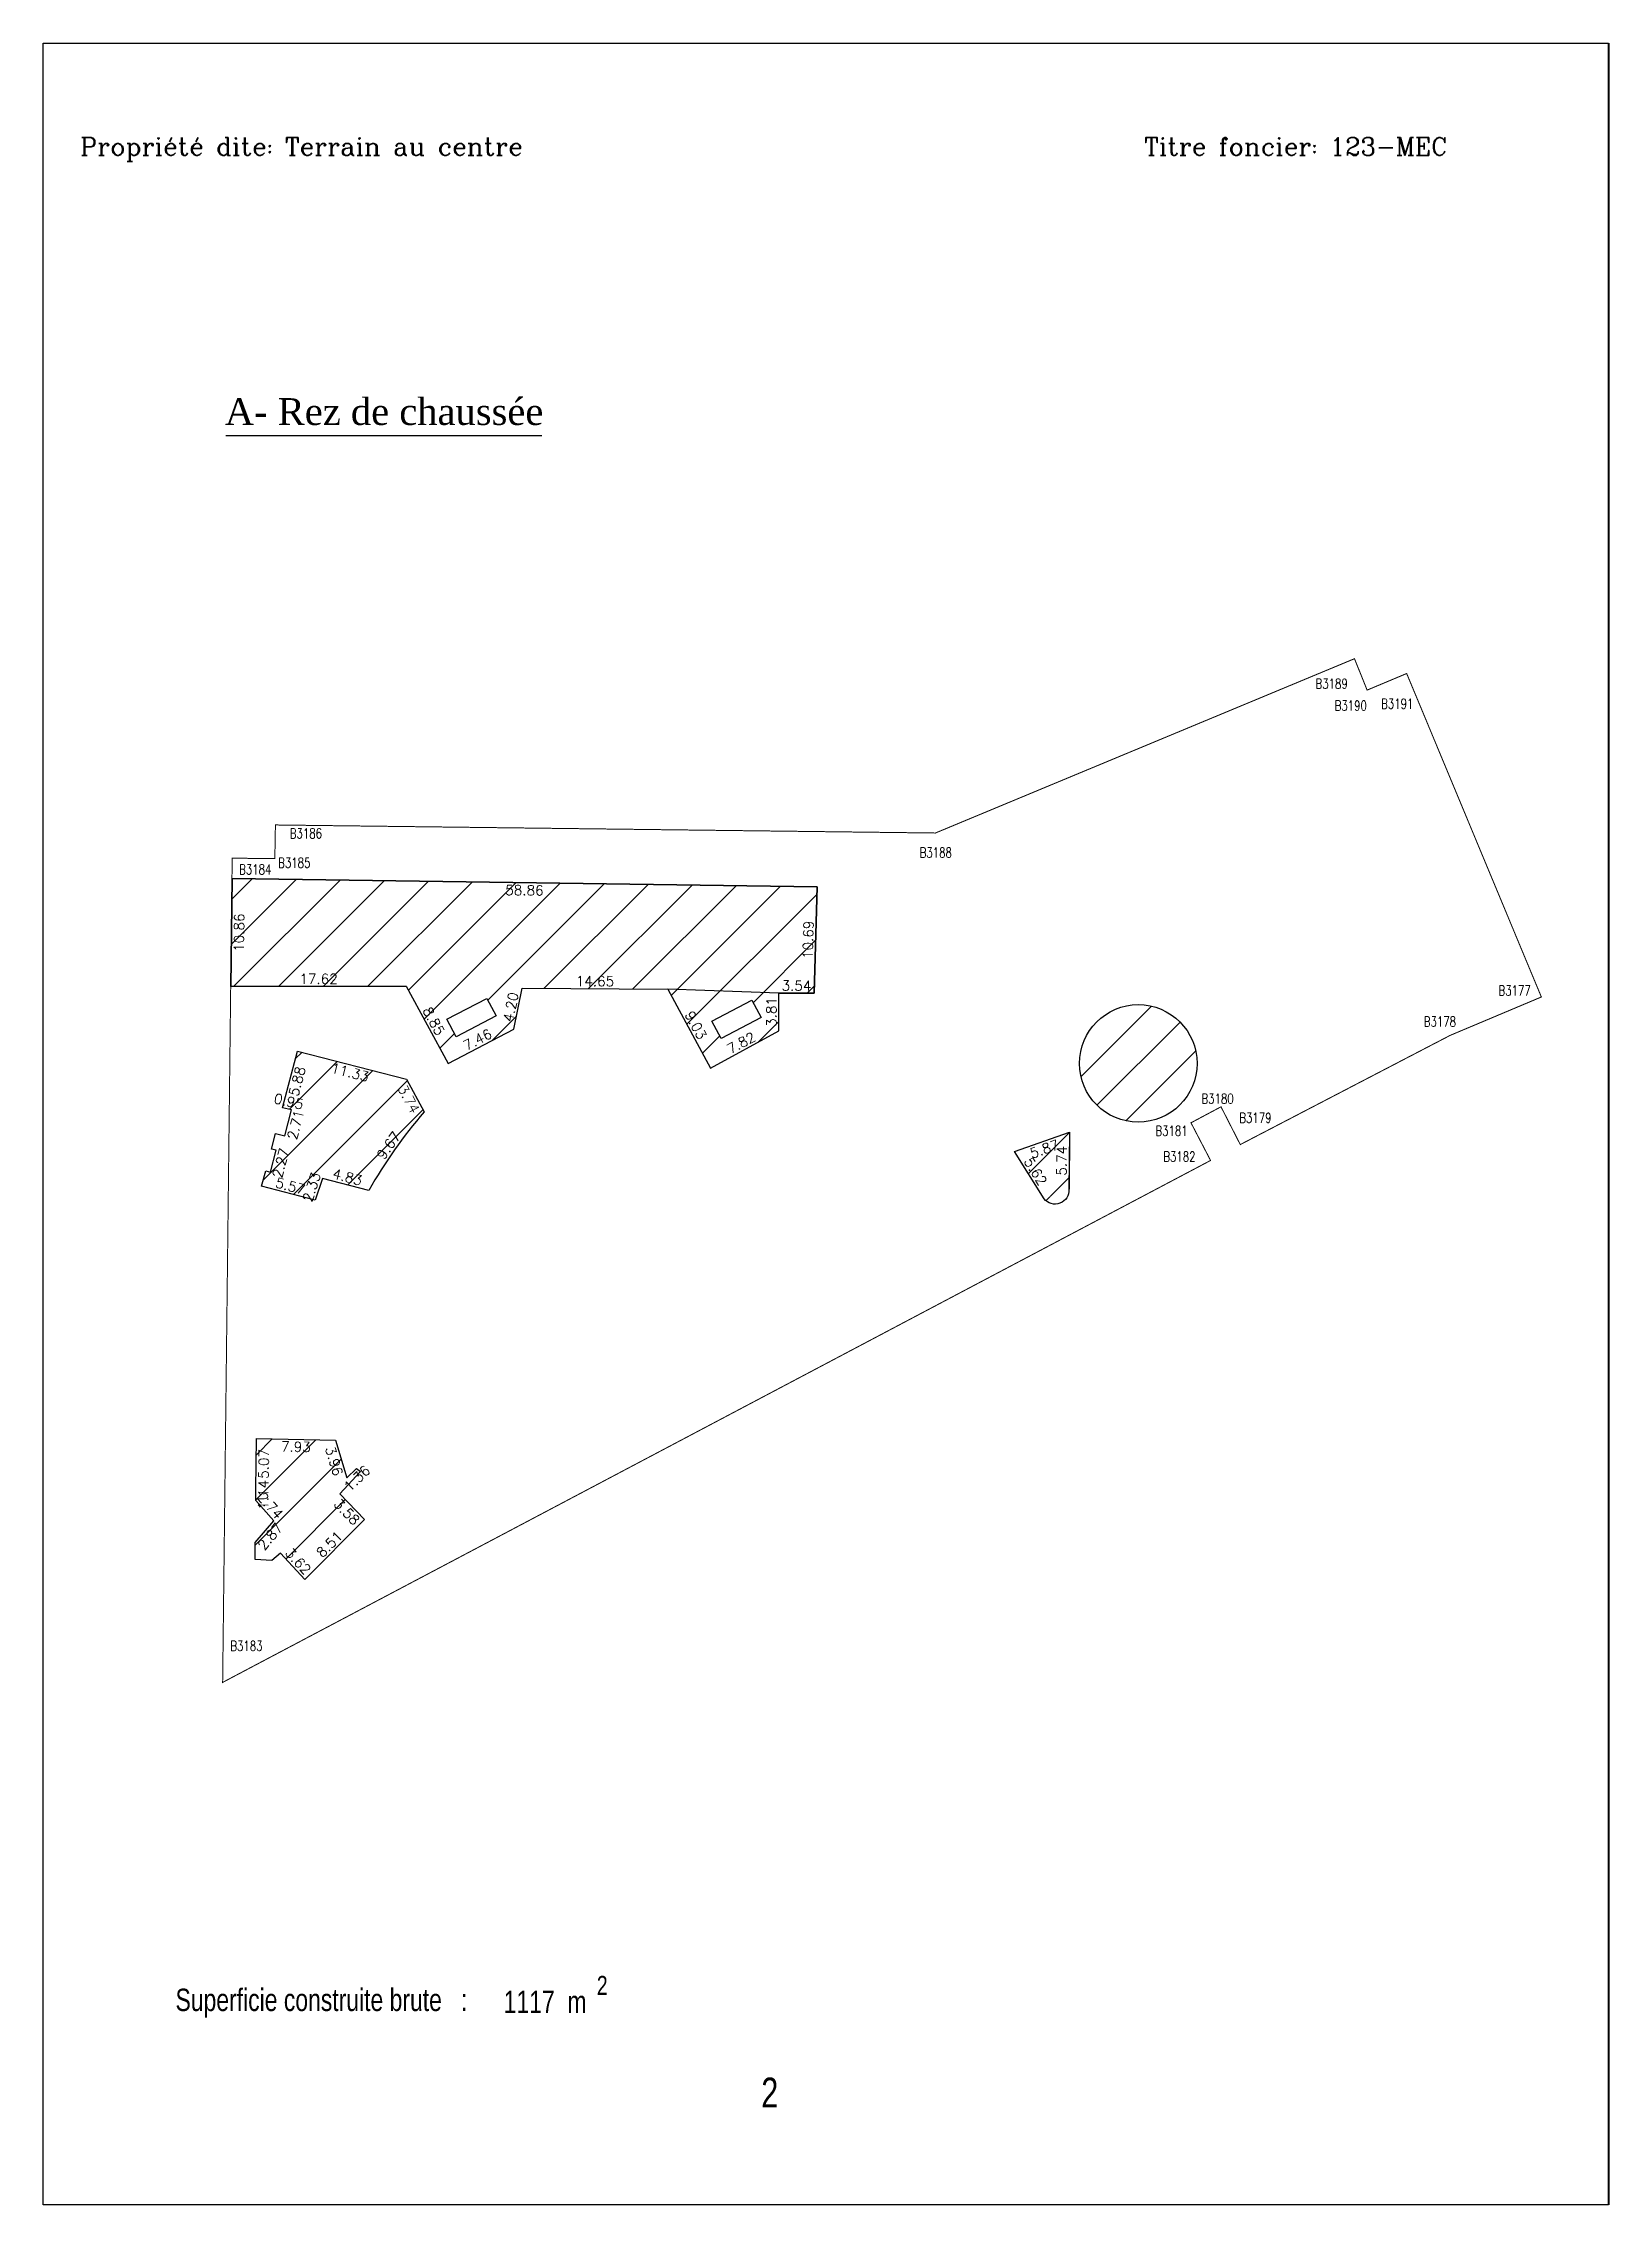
# Model space of a CAD drawing. Header units: millimetres. Extents: x 376567 to 377468, y 378762 to 378979.
# Drawn here: x 376881.8 to 377039.3, y 378761.9 to 378979.4 of the extents above; entities that cross this region are included whole.
import ezdxf
from ezdxf.enums import TextEntityAlignment as Align

# ---------------------------------------------------------------- set-up
doc = ezdxf.new("R2010")
doc.units = ezdxf.units.MM
for name, color, linetype in [('CADREP2', 1, 'Continuous'), ('Cotation Linéaire', 5, 'Continuous'), ('MiseEnPage', 7, 'Continuous')]:
    doc.layers.add(name, color=color, linetype=linetype)
doc.styles.add('ROMANC', font='romanc.shx')
doc.styles.add('ROMAND', font='romand.shx', dxfattribs={"height": 1})
doc.styles.add('ROMANS', font='ROMANC')
doc.styles.add('style2', font='swisscl.ttf')
doc.styles.add('TIME', font='times.ttf')

msp = doc.modelspace()

# ---------------------------------------------------------------- texts
at = {"color": 0, "style": 'ROMANS', "width": 0.75}
for s, p in [('B3189', (377009.75, 378914.46)), ('B3191', (377016.35, 378912.44)), ('B3190', (377011.67, 378912.25)), ('B3186', (376906.55, 378899.39)), ('B3188', (376969.92, 378897.46)), ('B3184', (376901.46, 378895.76)), ('B3185', (376905.39, 378896.43)), ('B3177', (377028.16, 378883.58)), ('B3178', (377020.64, 378880.45)), ('B3180', (376998.27, 378872.7)), ('B3181', (376993.64, 378869.46)), ('B3179', (377002.08, 378870.77)), ('B3182', (376994.43, 378866.87)), ('B3183', (376900.57, 378817.63))]:
    msp.add_text(s, height=1, dxfattribs=at).set_placement(p)
at = {"layer": 'CADREP2', "color": 0, "style": 'ROMANC'}
for s, p in [('Propriété dite: Terrain au centre', (376885.48, 378968.11)), ('Titre foncier: 123-MEC', (376992.52, 378968.11))]:
    msp.add_text(s, height=1.8, dxfattribs=at).set_placement(p)
at = {"layer": 'Cotation Linéaire', "color": 0, "linetype": 'Continuous', "style": 'ROMAND'}
for s, rotation, p in [('58.86', 359.1915, (376930.17, 378894.67)), ('10.86', 89.4123, (376900.95, 378889.91)), ('5.88', 75.2375, (376906.81, 378875.07, -6.13)), ('11.33', 345.647, (376912.74, 378876.33, -6.13)), ('3.74', 298.3117, (376918.96, 378873.4, -6.13)), ('2.71', 75.6465, (376906.65, 378870.7, -6.13)), ('2.27', 75.1154, (376905.16, 378866.85, -6.13)), ('5.87', 19.3959, (376982.31, 378868.61)), ('5.07', 89.254, (376903.43, 378836.45)), ('7.93', 358.9473, (376907.18, 378838.67)), ('3.96', 286.9905, (376911.49, 378836.88)), ('1.36', 43.8807, (376912.97, 378835.35)), ('1.14', 89.254, (376903.39, 378833.34)), ('3.58', 314.1536, (376912.65, 378831.96)), ('2.87', 49.3848, (376904.2, 378829.47))]:
    msp.add_text(s, height=1, rotation=rotation, dxfattribs=at).set_placement(p, align=Align.TOP_CENTER)
for s, rotation, p in [('10.69', 88.3499, (376959.2, 378889.17)), ('17.62', 0.1402, (376909.45, 378884.75)), ('14.65', 359.5886, (376937.26, 378884.52)), ('3.54', 359.8105, (376957.53, 378884.07)), ('4.20', 78.576, (376929.28, 378882.31)), ('3.81', 89.9439, (376955.51, 378881.92)), ('8.85', 298.5642, (376920.6, 378880.76)), ('9.03', 298.4188, (376946.96, 378880.36)), ('7.46', 27.5313, (376925.68, 378878.7)), ('7.82', 28.6041, (376952.2, 378878.37)), ('0.95', 346.8991, (376906.34, 378872.43, -6.13)), ('9.67', 54.8494, (376916.9, 378868.2, -6.13)), ('5.74', 89.4553, (376984.71, 378866.95)), ('2.33', 71.9832, (376909.23, 378864.15, -6.13)), ('4.83', 345.5697, (376912.23, 378864.82, -6.13)), ('5.62', 302.0997, (376981.16, 378865.62)), ('5.57', 345.1332, (376906.48, 378863.92, -6.13)), ('2.74', 311.512, (376904.23, 378831.91)), ('8.51', 45.115, (376910.9, 378828.01)), ('3.62', 312.8506, (376907.03, 378826.32))]:
    msp.add_text(s, height=1, rotation=rotation, dxfattribs=at).set_placement(p, align=Align.CENTER)
at = {"layer": 'MiseEnPage', "color": 0}
for s, height, style, p in [('A- Rez de chaussée ', 2.7, 'TIME', (376900.02, 378940.99)), ('2', 3, 'style2', (376953.99, 378771.69))]:
    msp.add_text(s, height=height, dxfattribs=dict(at, style=style)).set_placement(p)
at = {"layer": 'MiseEnPage', "color": 0, "style": 'style2'}
for s, height, p in [('Superficie construite brute   :', 2.25, (376909.74, 378781.39)), ('1117  m', 2.25, (376932.24, 378781.19)), ('2', 1.91, (376937.99, 378783.02))]:
    msp.add_text(s, height=height, dxfattribs=at).set_placement(p, align=Align.CENTER)

# ---------------------------------------------------------------- hatches: boundary and pattern name
at = {"linetype": 'Continuous'}
h = msp.add_hatch(dxfattribs=at)
h.set_pattern_fill('ANSI31', color=0)
h.set_pattern_definition([(45, (727.2208, 191.831), (-2.24506403, 2.24506403), [])])
h.paths.add_polyline_path([(376959.6, 378894.51), (376900.75, 378895.34), (376900.64, 378884.48), (376918.26, 378884.52), (376922.49, 378876.75), (376929.1, 378880.2), (376929.94, 378884.32), (376944.59, 378884.21), (376948.88, 378876.27), (376955.75, 378880.02), (376955.76, 378883.83), (376959.3, 378883.82)])
h.paths.add_polyline_path([(376949, 378881.01), (376953.03, 378883.11), (376953.98, 378881.35), (376949.96, 378879.25)], flags=16)
h.paths.add_polyline_path([(376926.38, 378883.29), (376927.33, 378881.53), (376923.31, 378879.43), (376922.35, 378881.19)], flags=16)
edge = h.paths.add_edge_path()
edge.add_line((376907.32, 378877.97), (376918.29, 378875.16))
edge.add_line((376918.29, 378875.16), (376920.07, 378871.87))
edge.add_arc((376958.47, 378838.93), 50.59, 139.3742, 150.3247)
edge.add_line((376914.51, 378863.97), (376909.83, 378865.18))
edge.add_line((376909.83, 378865.18), (376909.11, 378862.97))
edge.add_line((376909.11, 378862.97), (376903.72, 378864.4))
edge.add_line((376903.72, 378864.4), (376904.15, 378865.93))
edge.add_line((376904.15, 378865.93), (376904.62, 378865.81))
edge.add_line((376904.62, 378865.81), (376905.2, 378868.01))
edge.add_line((376905.2, 378868.01), (376904.71, 378868.13))
edge.add_line((376904.71, 378868.13), (376905.12, 378869.68))
edge.add_line((376905.12, 378869.68), (376906.07, 378869.45))
edge.add_line((376906.07, 378869.45), (376906.74, 378872.08))
edge.add_line((376906.74, 378872.08), (376905.82, 378872.29))
edge.add_line((376905.82, 378872.29), (376907.32, 378877.97))
h.paths.add_polyline_path([(376914.08, 378830.85), (376908.08, 378824.82), (376905.61, 378827.47), (376904.75, 378826.71), (376903.06, 378826.82), (376903.08, 378828.54), (376904.95, 378830.72), (376903.13, 378832.77), (376903.15, 378833.92), (376903.21, 378838.99), (376911.15, 378838.84), (376912.3, 378835.06), (376913.28, 378836), (376913.66, 378835.69), (376911.58, 378833.42)])
edge = h.paths.add_edge_path()
edge.add_arc((376983.53, 378863.99), 1.41, -140.9634, 3.3951, ccw=False)
edge.add_line((376982.44, 378863.11), (376979.45, 378867.87))
edge.add_line((376979.45, 378867.87), (376984.99, 378869.82))
edge.add_line((376984.99, 378869.82), (376984.94, 378864.07))
edge = h.paths.add_edge_path()
edge.add_arc((376991.92, 378876.75), 5.91, 90, 270, ccw=False)
edge.add_arc((376991.92, 378876.75), 5.91, -90, 90, ccw=False)

# ---------------------------------------------------------------- linework, layer by layer
at = {"color": 0}
for p, q in [((377039.24, 378979.4), (377039.24, 378761.9)), ((377039.24, 378761.9), (377039.24, 378979.4)), ((377039.24, 378979.4), (377039.24, 378761.9)), ((377039.24, 378761.9), (377039.24, 378979.4)), ((377039.24, 378979.4), (377039.24, 378761.9)), ((377039.24, 378979.4), (377039.24, 378761.9)), ((377039.24, 378761.9), (377039.24, 378979.4)), ((377039.24, 378979.4), (377039.24, 378761.9)), ((377039.24, 378761.9), (377039.24, 378979.4)), ((377039.24, 378979.4), (377039.24, 378761.9)), ((377039.25, 378979.4), (377039.25, 378761.9)), ((377039.25, 378761.9), (377039.25, 378979.4)), ((377039.25, 378979.4), (377039.25, 378761.9)), ((377039.25, 378761.9), (377039.25, 378979.4)), ((377039.25, 378979.4), (377039.25, 378761.9))]:
    msp.add_line(p, q, dxfattribs=at)
at = {"color": 0, "linetype": 'Continuous'}
msp.add_line((376959.6, 378894.51, 5.6), (376900.75, 378895.34, 5.6), dxfattribs=at)
msp.add_lwpolyline([(376881.75, 378979.4), (377039.24, 378979.4), (377039.24, 378761.9), (376881.75, 378761.9)], close=True, dxfattribs=at)
at = {"color": 0, "linetype": 'Continuous', "flags": 128}
for points in [[(376900.12, 378939.92), (376931.91, 378939.92)], [(376979.45, 378867.87), (376984.99, 378869.82), (376984.96, 378864.08)]]:
    msp.add_lwpolyline(points, dxfattribs=at)
at = {"color": 0, "const_width": 0.1, "flags": 128}
msp.add_lwpolyline([(376899.8, 378814.46), (376900.76, 378897.4), (376905.05, 378897.35), (376905.11, 378900.74), (376971.51, 378899.93), (377013.67, 378917.47), (377014.94, 378914.31), (377018.92, 378915.98), (377032.47, 378883.43), (377023.28, 378879.56), (377002.18, 378868.58), (377000.24, 378872.38), (376997.22, 378870.77), (376999.19, 378866.98)], close=True, dxfattribs=at)
at = {"color": 0, "linetype": 'Continuous', "flags": 128}
for points, elevation in [([(376918.26, 378884.52), (376900.64, 378884.48), (376900.75, 378895.34)], -1.64), ([(376900.75, 378895.34), (376959.6, 378894.51), (376959.3, 378883.82)], 5.6), ([(376918.26, 378884.52), (376922.49, 378876.75), (376929.1, 378880.2), (376929.94, 378884.32)], -1.64), ([(376929.94, 378884.32), (376944.59, 378884.21)], -1.64), ([(376944.59, 378884.21), (376948.88, 378876.27), (376955.75, 378880.02), (376955.76, 378883.83)], -1.64), ([(376959.3, 378883.82), (376955.76, 378883.83)], 5.6)]:
    msp.add_lwpolyline(points, dxfattribs=dict(at, elevation=elevation))
for points in [[(376959.6, 378894.51), (376900.75, 378895.34), (376900.64, 378884.48), (376918.26, 378884.52), (376922.49, 378876.75), (376929.1, 378880.2), (376929.94, 378884.32), (376944.59, 378884.21), (376948.88, 378876.27), (376955.75, 378880.02), (376955.76, 378883.83), (376959.3, 378883.82)], [(376926.38, 378883.29), (376927.33, 378881.53), (376923.31, 378879.43), (376922.35, 378881.19)], [(376955.75, 378880.02), (376955.76, 378883.83), (376944.59, 378884.21), (376948.88, 378876.27)], [(376949, 378881.01), (376953.03, 378883.11), (376953.98, 378881.35), (376949.96, 378879.25)]]:
    msp.add_lwpolyline(points, close=True, dxfattribs=at)
for points, elevation in [([(376923.31, 378879.43), (376922.35, 378881.19), (376926.38, 378883.29), (376927.33, 378881.53)], -1.64), ([(376949.96, 378879.25), (376949, 378881.01), (376953.03, 378883.11), (376953.98, 378881.35)], -1.64), ([(376914.08, 378830.85), (376908.08, 378824.82), (376905.61, 378827.47), (376904.75, 378826.71), (376903.06, 378826.82), (376903.08, 378828.54), (376904.95, 378830.72), (376903.13, 378832.77), (376903.15, 378833.92), (376903.21, 378838.99), (376911.15, 378838.84), (376912.3, 378835.06), (376913.28, 378836), (376913.66, 378835.69), (376911.58, 378833.42)], 5.6)]:
    msp.add_lwpolyline(points, close=True, dxfattribs=dict(at, elevation=elevation))
for points in [[(376991.92, 378870.84, -1), (376991.92, 378882.66, -1)], [(376984.94, 378864.07, -0.728935), (376982.44, 378863.11), (376979.45, 378867.87), (376984.99, 378869.82)]]:
    msp.add_lwpolyline(points, format="xyb", close=True, dxfattribs=at)
at = {"color": 0, "flags": 128}
msp.add_lwpolyline([(376907.32, 378877.97), (376918.29, 378875.16), (376920.07, 378871.87, 0.047817), (376914.51, 378863.97), (376909.83, 378865.18), (376909.11, 378862.97), (376903.72, 378864.4), (376904.15, 378865.93), (376904.62, 378865.81), (376905.2, 378868.01), (376904.71, 378868.13), (376905.12, 378869.68), (376906.07, 378869.45), (376906.74, 378872.08), (376905.82, 378872.29)], format="xyb", close=True, dxfattribs=at)
at = {"layer": 'CADREP2', "color": 0}
msp.add_lwpolyline([(376881.75, 378761.9), (376881.75, 378979.4), (377039.24, 378979.4), (377039.24, 378761.9)], dxfattribs=at)

msp.set_redraw_order([(e.dxf.handle, doc.entitydb.next_handle()) for e in msp.query("TEXT MTEXT ATTDEF DIMENSION ARC_DIMENSION")])  # texts and dimensions are drawn at this point

doc.saveas('drawing.dxf')
